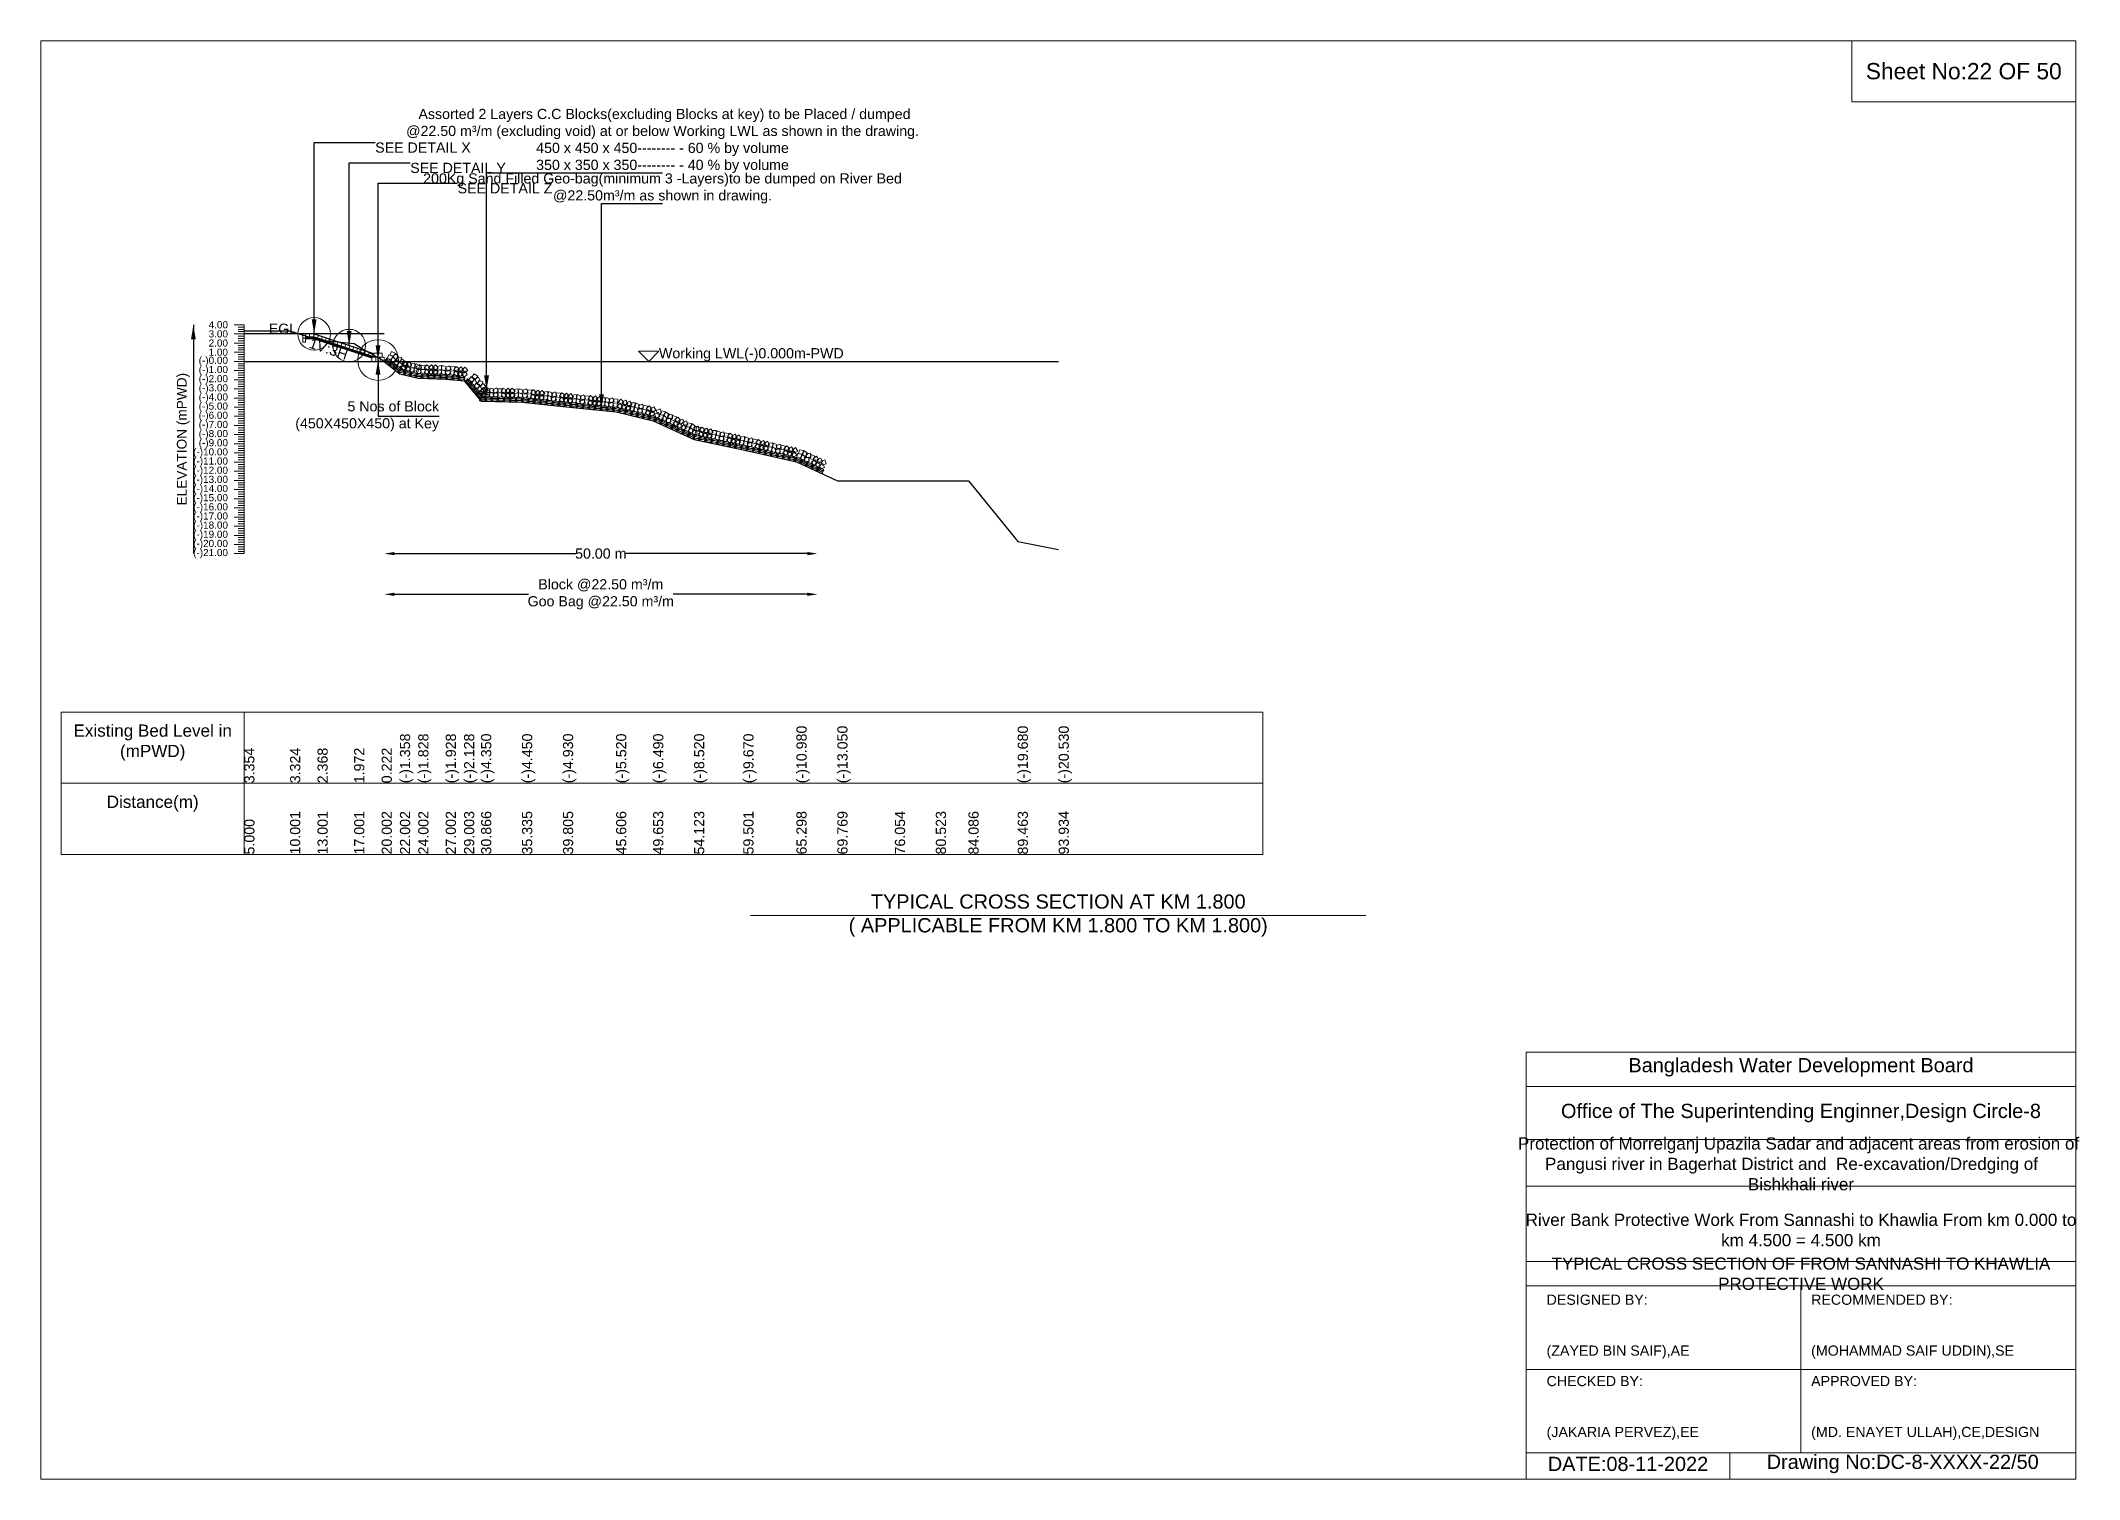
# Model space of a CAD drawing. Header units: inches. Extents: x 89000 to 845017, y -7071 to 0.
# Drawn here: x 415000 to 425017, y -7071 to 0 of the extents above; entities that cross this region are included whole.
import ezdxf

# ---------------------------------------------------------------- set-up
doc = ezdxf.new("R2010")
doc.units = ezdxf.units.IN
doc.header["$LTSCALE"] = 7
doc.header["$MEASUREMENT"] = 0
doc.header["$PDMODE"] = 3
for name, color, linetype, lineweight in [('Cross section Data Border', 7, 'Continuous', 9), ('Cross Section Labels', 7, 'Continuous', 9), ('Existing_Bed_Level for Xsection', 7, 'Continuous', 25), ('Long Section Labels', 7, 'Continuous', 9)]:
    doc.layers.add(name, color=color, linetype=linetype, lineweight=lineweight)
doc.styles.get("Standard").update_dxf_attribs({"font": 'arial.ttf'})
doc.dimstyles.new('Appron Lebeling Style', dxfattribs={"dimtxt": 50, "dimasz": 50, "dimexe": 0.18, "dimexo": 0.0625, "dimgap": 0.09, "dimtad": 0, "dimtih": 1, "dimtoh": 1, "dimdec": 4, "dimzin": 0, "dimdsep": 46, "dimtxsty": 'Standard', "dimcen": 0.09, "dimse1": 1, "dimse2": 1, "dimadec": 0, "dimazin": 0, "dimtfac": 1, "dimtdec": 4, "dimtofl": 0, "dimtmove": 0, "dimatfit": 3, "dimfxl": 1, "dimtolj": 1, "dimtzin": 0, "dimarcsym": 0})
doc.dimstyles.get("Standard").update_dxf_attribs({"dimtxt": 0.18, "dimasz": 0.18, "dimexe": 0.18, "dimexo": 0.0625, "dimgap": 0.09, "dimtad": 0, "dimtih": 1, "dimtoh": 1, "dimdec": 4, "dimzin": 0, "dimdsep": 46, "dimtxsty": 'Standard', "dimcen": 0.09, "dimadec": 0, "dimazin": 0, "dimtfac": 1, "dimtdec": 4, "dimtofl": 0, "dimtmove": 0, "dimatfit": 3, "dimfxl": 1, "dimtolj": 1, "dimtzin": 0, "dimarcsym": 0})

msp = doc.modelspace()

# ---------------------------------------------------------------- texts
at = {"layer": 'Cross section Data Border', "char_height": 60, "width": 800, "attachment_point": 5}
for s, insert in [('Existing Bed Level in (mPWD)', (415550, -3450)), ('Distance(m)', (415550, -3750))]:
    msp.add_mtext(s, dxfattribs=dict(at, insert=insert))
at = {"layer": 'Cross Section Labels'}
for s, insert, char_height, attachment_point in [('Sheet No:22 OF 50', (424450, -150), 80, 5), (' Assorted 2 Layers C.C Blocks(excluding Blocks at key) to be Placed / dumped^J@22.50 m³/m (excluding void) at or below Working LWL as shown in the drawing.^J450 x 450 x 450-------- - 60 % by volume^J350 x 350 x 350-------- - 40 % by volume', (418055.41981, -650), 50, 8), ('SEE DETAIL X', (416643.45057, -500), 50, 1), ('SEE DETAIL Y', (416815.57557, -600), 50, 1), ('200Kg Sand Filled Geo-bag(minimum 3 -Layers)to be dumped on River Bed^J@22.50m³/m as shown in drawing.', (418055.41981, -800), 50, 8), ('SEE DETAIL Z', (417048.45057, -700), 50, 1), ('EGL', (416260.25982, -1441.15), 50, 9), ('Working LWL(-)0.000m-PWD', (418037.70057, -1576.15), 50, 7), ('5 Nos of Block ^J(450X450X450) at Key', (416957.32557, -1846.15), 50, 6), ('TYPICAL CROSS SECTION AT KM 1.800^J( APPLICABLE FROM KM 1.800 TO KM 1.800)', (420000, -4300), 70, 5), ('Bangladesh Water Development Board', (423650, -5046), 70, 5), ('Office of The Superintending Enginner,Design Circle-8', (423650, -5271), 70, 5)]:
    msp.add_mtext(s, dxfattribs=dict(at, insert=insert, char_height=char_height, attachment_point=attachment_point))
at = {"layer": 'Cross Section Labels', "insert": (416422.39794, -1491.18287), "char_height": 50, "attachment_point": 2, "rotation": 341.565051177}
msp.add_mtext('1V:3H', dxfattribs=at)
at = {"layer": 'Cross Section Labels'}
for s, insert, char_height, width, attachment_point in [('Protection of Morrelganj Upazila Sadar and adjacent areas from erosion of  Pangusi river in Bagerhat District and  Re-excavation/Dredging of     Bishkhali river', (423650, -5521), 60, 2800, 5), ('River Bank Protective Work From Sannashi to Khawlia From km 0.000 to km 4.500 = 4.500 km', (423650, -5846), 60, 2700, 5), ('TYPICAL CROSS SECTION OF FROM SANNASHI TO KHAWLIA PROTECTIVE WORK', (423650, -6061), 59.5765532, 2800, 5), ('DESIGNED BY:^J^J^J(ZAYED BIN SAIF),AE', (422400, -6321), 50, 1400, 4), ('RECOMMENDED BY:^J^J^J(MOHAMMAD SAIF UDDIN),SE', (423700, -6321), 50, 1400, 4), ('CHECKED BY:^J^J^J(JAKARIA PERVEZ),EE', (422400, -6721), 50, 1400, 4), ('APPROVED BY:^J^J^J(MD. ENAYET ULLAH),CE,DESIGN', (423700, -6721), 50, 1400, 4), ('DATE:08-11-2022', (422800, -6996), 70, 1400, 5), ('Drawing No:DC-8-XXXX-22/50', (424150, -6996), 70, 2200, 5)]:
    msp.add_mtext(s, dxfattribs=dict(at, insert=insert, char_height=char_height, width=width, attachment_point=attachment_point))
at = {"layer": 'Long Section Labels', "char_height": 35, "attachment_point": 6}
for s, insert in [('4.00', (415920, -1396.15)), ('3.00', (415920, -1441.15)), ('2.00', (415920, -1486.15)), ('(-)0.00', (415920, -1576.15)), ('(-)1.00', (415920, -1621.15)), ('1.00', (415920, -1531.15)), ('(-)2.00', (415920, -1666.15)), ('(-)3.00', (415920, -1711.15)), ('(-)4.00', (415920, -1756.15)), ('(-)5.00', (415920, -1801.15)), ('(-)6.00', (415920, -1846.15)), ('(-)7.00', (415920, -1891.15)), ('(-)10.00', (415920, -2026.15)), ('(-)8.00', (415920, -1936.15)), ('(-)9.00', (415920, -1981.15)), ('(-)11.00', (415920, -2071.15)), ('(-)12.00', (415920, -2116.15)), ('(-)13.00', (415920, -2161.15)), ('(-)14.00', (415920, -2206.15)), ('(-)15.00', (415920, -2251.15)), ('(-)16.00', (415920, -2296.15)), ('(-)17.00', (415920, -2341.15)), ('(-)18.00', (415920, -2386.15)), ('(-)19.00', (415920, -2431.15)), ('(-)20.00', (415920, -2476.15)), ('(-)21.00', (415920, -2521.15))]:
    msp.add_mtext(s, dxfattribs=dict(at, insert=insert))
at = {"layer": 'Long Section Labels', "rotation": 90}
for s, insert, char_height, attachment_point in [('ELEVATION (mPWD)', (415700, -1958.65), 48, 5), ('(-)10.980', (418713.39978, -3650), 50, 1), ('(-)13.050', (418914.58046, -3650), 50, 1), ('(-)13.050', (418914.58046, -3650), 50, 1), ('(-)13.050', (418914.58046, -3650), 50, 1), ('(-)13.050', (418914.58046, -3650), 50, 1), ('(-)19.680', (419800.82883, -3650), 50, 1), ('(-)20.530', (420001.99301, -3650), 50, 1), ('3.354', (416000, -3650), 50, 1), ('3.324', (416225.01656, -3650), 50, 1), ('2.368', (416360.02435, -3650), 50, 1), ('1.972', (416540.04598, -3650), 50, 1), ('0.222', (416675.05377, -3650), 50, 1), ('(-)1.358', (416765.06254, -3650), 50, 1), ('(-)1.828', (416855.0754, -3650), 50, 1), ('(-)1.928', (416990.08319, -3650), 50, 1), ('(-)2.128', (417080.09196, -3650), 50, 1), ('(-)4.350', (417163.96725, -3650), 50, 1), ('(-)4.450', (417365.06359, -3650), 50, 1), ('(-)4.930', (417566.19358, -3650), 50, 1), ('(-)5.520', (417827.23317, -3650), 50, 1), ('(-)6.490', (418009.36021, -3650), 50, 1), ('(-)8.520', (418210.49538, -3650), 50, 1), ('(-)9.670', (418452.53743, -3650), 50, 1), ('10.001', (416225.01656, -4000), 50, 1), ('13.001', (416360.02435, -4000), 50, 1), ('17.001', (416540.04598, -4000), 50, 1), ('20.002', (416675.05377, -4000), 50, 1), ('22.002', (416765.06254, -4000), 50, 1), ('24.002', (416855.0754, -4000), 50, 1), ('27.002', (416990.08319, -4000), 50, 1), ('29.003', (417080.09196, -4000), 50, 1), ('30.866', (417163.96725, -4000), 50, 1), ('35.335', (417365.06359, -4000), 50, 1), ('39.805', (417566.19358, -4000), 50, 1), ('45.606', (417827.23317, -4000), 50, 1), ('49.653', (418009.36021, -4000), 50, 1), ('54.123', (418210.49538, -4000), 50, 1), ('59.501', (418452.53743, -4000), 50, 1), ('65.298', (418713.39978, -4000), 50, 1), ('69.769', (418914.58046, -4000), 50, 1), ('76.054', (419197.39407, -4000), 50, 1), ('80.523', (419398.52775, -4000), 50, 1), ('84.086', (419558.87087, -4000), 50, 1), ('89.463', (419800.82883, -4000), 50, 1), ('93.934', (420001.99301, -4000), 50, 1), ('5.000', (416000, -4000), 50, 1)]:
    msp.add_mtext(s, dxfattribs=dict(at, insert=insert, char_height=char_height, attachment_point=attachment_point))

# ---------------------------------------------------------------- blocks, each defined once
blk = doc.blocks.new('*D299')
at = {"layer": 'Cross Section Labels', "color": 0, "lineweight": -2, "transparency": 16777216}
for p, q in [((416738, -2521), (417630, -2521)), ((418767, -2521), (417875, -2521))]:
    blk.add_line(p, q, dxfattribs=at)
at = {"layer": 'Cross Section Labels', "color": 0, "transparency": 16777216}
for points in [[(416738, -2513), (416738, -2529), (416688, -2521)], [(418767, -2513), (418767, -2529), (418817, -2521)]]:
    blk.add_solid(points, dxfattribs=at)
at = {"layer": 'Defpoints', "color": 0, "transparency": 16777216}
for p in [(416688, -1576), (418817, -2118), (418817, -2521)]:
    blk.add_point(p, dxfattribs=at)
at = {"layer": 'Cross Section Labels', "color": 0, "transparency": 16777216, "insert": (417752, -2521), "char_height": 50, "attachment_point": 5}
blk.add_mtext('\\A1;50.00 m', dxfattribs=at)
blk = doc.blocks.new('*D300')
at = {"layer": 'Cross Section Labels', "color": 0, "lineweight": -2, "transparency": 16777216}
for p, q in [((416738, -2721), (417397, -2721)), ((418767, -2721), (418108, -2721))]:
    blk.add_line(p, q, dxfattribs=at)
at = {"layer": 'Cross Section Labels', "color": 0, "transparency": 16777216}
for points in [[(416738, -2713), (416738, -2729), (416688, -2721)], [(418767, -2713), (418767, -2729), (418817, -2721)]]:
    blk.add_solid(points, dxfattribs=at)
at = {"layer": 'Defpoints', "color": 0, "transparency": 16777216}
for p in [(416688, -1576), (418817, -2118), (418817, -2721)]:
    blk.add_point(p, dxfattribs=at)
at = {"layer": 'Cross Section Labels', "color": 0, "transparency": 16777216, "insert": (417752, -2721), "char_height": 50, "attachment_point": 5}
blk.add_mtext('\\A1;Block @22.50 m³/m ^JGoo Bag @22.50 m³/m ', dxfattribs=at)

# ---------------------------------------------------------------- dimensions: what is measured, and where the dimension line sits
at = {"layer": 'Cross Section Labels'}
for base, text, picture, middle in [((418816.78855, -2521.15), '50.00 m', '*D299', (417752.24456, -2521.15)), ((418816.78855, -2721.15), 'Block @22.50 m³/m ^JGoo Bag @22.50 m³/m ', '*D300', (417752.24456, -2721.15))]:
    dim = msp.add_linear_dim(base=base, p1=(416687.70057, -1576.15), p2=(418816.78855, -2118.12072), text=text, dimstyle='Appron Lebeling Style', dxfattribs=at)
    dim.commit()
    dim.dimension.update_dxf_attribs({"geometry": picture, "text_midpoint": middle})

# ---------------------------------------------------------------- linework, layer by layer
at = {"layer": 'Cross section Data Border'}
msp.add_lwpolyline([(415100, -3300), (421006.26553, -3300), (421006.26553, -4000), (415100, -4000)], close=True, dxfattribs=at)
for points in [[(416000, -3300), (416000, -4000)], [(415100, -3650), (421006.26553, -3650)]]:
    msp.add_lwpolyline(points, dxfattribs=at)
at = {"layer": 'Cross Section Labels'}
for points in [[(415000, 0), (425000, 0), (425000, -7071), (415000, -7071)], [(423900, 0), (425000, 0), (425000, -300), (423900, -300)], [(417987.70057, -1576.15), (418037.70057, -1526.15), (417937.70057, -1526.15)]]:
    msp.add_lwpolyline(points, close=True, dxfattribs=at)
for points in [[(418488, -4300), (420000, -4300), (421512, -4300)], [(422300, -7071), (422300, -4971), (425000, -4971)], [(422300, -5141), (425000, -5141)], [(422300, -5401), (425000, -5401)], [(422300, -5631), (425000, -5631)], [(422300, -6001), (425000, -6001)], [(422300, -6121), (425000, -6121)], [(423650, -6121), (423650, -6941)], [(422300, -6531), (425000, -6531)], [(422300, -6941), (425000, -6941)], [(423300, -6941), (423300, -7071)]]:
    msp.add_lwpolyline(points, dxfattribs=at)
for centre, radius in [((416343.45057, -1441.15), 80), ((416515.57557, -1498.525), 80), ((416657.32557, -1569.4), 100)]:
    msp.add_circle(centre, radius, dxfattribs=at)
at = {"layer": 'Existing_Bed_Level for Xsection'}
for points in [[(416000, -1425.22), (416225.01656, -1426.57), (416360.02435, -1469.59), (416540.04598, -1487.41), (416585.04091, -1515.76), (416675.05377, -1566.16), (416765.06254, -1637.26), (416855.0754, -1658.41), (416990.08319, -1662.91), (417080.09196, -1671.91), (417163.96725, -1771.9), (417365.06359, -1776.4), (417566.19358, -1798), (417827.23317, -1824.55), (418009.36021, -1868.2), (418210.49538, -1959.55), (418452.53743, -2011.3), (418713.39978, -2070.25), (418914.58046, -2163.4), (419197.39407, -2163.4), (419398.52775, -2163.4), (419558.87087, -2163.4), (419800.82883, -2461.75), (420001.99301, -2500)], [(416687.70057, -1441.15), (416000, -1441.15)], [(416637.07557, -1539.025), (416345.5289, -1441.84278), (416343.45057, -1441.15), (416341.25982, -1441.15), (416300.75982, -1441.15)], [(416300.75982, -1454.65), (416341.25982, -1454.65), (416637.07557, -1553.25525)], [(416300.75982, -1459.15), (416340.52957, -1459.15), (416630.77957, -1555.9)], [(416300.75982, -1463.65), (416339.79932, -1463.65), (416626.95057, -1559.36708)], [(416000, -1576.15), (420001.99301, -1576.15)]]:
    msp.add_lwpolyline(points, dxfattribs=at)
at = {"layer": 'Long Section Labels'}
for points in [[(416000, -1396.15), (415950, -1396.15)], [(416000, -2521.15), (416000, -2476.15), (416000, -2431.15), (416000, -2386.15), (416000, -2341.15), (416000, -2296.15), (416000, -2251.15), (416000, -2206.15), (416000, -2161.15), (416000, -2116.15), (416000, -2071.15), (416000, -2026.15), (416000, -1981.15), (416000, -1936.15), (416000, -1891.15), (416000, -1846.15), (416000, -1801.15), (416000, -1756.15), (416000, -1711.15), (416000, -1666.15), (416000, -1621.15), (416000, -1576.15), (416000, -1531.15), (416000, -1486.15), (416000, -1441.15), (416000, -1396.15)], [(416000, -1441.15), (415950, -1441.15)], [(416000, -1486.15), (415950, -1486.15)], [(416000, -1407.4), (415970, -1407.4)], [(416000, -1418.65), (415970, -1418.65)], [(416000, -1429.9), (415970, -1429.9)], [(416000, -1452.4), (415970, -1452.4)], [(416000, -1463.65), (415970, -1463.65)], [(416000, -1474.9), (415970, -1474.9)], [(416000, -1497.4), (415970, -1497.4)], [(416000, -1531.15), (415950, -1531.15)], [(416000, -1576.15), (415950, -1576.15)], [(416000, -1508.65), (415970, -1508.65)], [(416000, -1519.9), (415970, -1519.9)], [(416000, -1542.4), (415970, -1542.4)], [(416000, -1553.65), (415970, -1553.65)], [(416000, -1564.9), (415970, -1564.9)], [(416000, -1587.4), (415970, -1587.4)], [(416000, -1598.65), (415970, -1598.65)], [(416000, -1621.15), (415950, -1621.15)], [(416000, -1666.15), (415950, -1666.15)], [(416000, -1609.9), (415970, -1609.9)], [(416000, -1632.4), (415970, -1632.4)], [(416000, -1643.65), (415970, -1643.65)], [(416000, -1654.9), (415970, -1654.9)], [(416000, -1677.4), (415970, -1677.4)], [(416000, -1688.65), (415970, -1688.65)], [(416000, -1699.9), (415970, -1699.9)], [(416000, -1711.15), (415950, -1711.15)], [(416000, -1756.15), (415950, -1756.15)], [(416000, -1801.15), (415950, -1801.15)], [(416000, -1722.4), (415970, -1722.4)], [(416000, -1733.65), (415970, -1733.65)], [(416000, -1744.9), (415970, -1744.9)], [(416000, -1767.4), (415970, -1767.4)], [(416000, -1778.65), (415970, -1778.65)], [(416000, -1789.9), (415970, -1789.9)], [(416000, -1846.15), (415950, -1846.15)], [(416000, -1891.15), (415950, -1891.15)], [(416000, -1812.4), (415970, -1812.4)], [(416000, -1823.65), (415970, -1823.65)], [(416000, -1834.9), (415970, -1834.9)], [(416000, -1857.4), (415970, -1857.4)], [(416000, -1868.65), (415970, -1868.65)], [(416000, -1879.9), (415970, -1879.9)], [(416000, -1902.4), (415970, -1902.4)], [(416000, -1936.15), (415950, -1936.15)], [(416000, -1981.15), (415950, -1981.15)], [(416000, -1913.65), (415970, -1913.65)], [(416000, -1924.9), (415970, -1924.9)], [(416000, -1947.4), (415970, -1947.4)], [(416000, -1958.65), (415970, -1958.65)], [(416000, -1969.9), (415970, -1969.9)], [(416000, -1992.4), (415970, -1992.4)], [(416000, -2026.15), (415950, -2026.15)], [(416000, -2071.15), (415950, -2071.15)], [(416000, -2003.65), (415970, -2003.65)], [(416000, -2014.9), (415970, -2014.9)], [(416000, -2037.4), (415970, -2037.4)], [(416000, -2048.65), (415970, -2048.65)], [(416000, -2059.9), (415970, -2059.9)], [(416000, -2082.4), (415970, -2082.4)], [(416000, -2093.65), (415970, -2093.65)], [(416000, -2116.15), (415950, -2116.15)], [(416000, -2161.15), (415950, -2161.15)], [(416000, -2104.9), (415970, -2104.9)], [(416000, -2127.4), (415970, -2127.4)], [(416000, -2138.65), (415970, -2138.65)], [(416000, -2149.9), (415970, -2149.9)], [(416000, -2172.4), (415970, -2172.4)], [(416000, -2183.65), (415970, -2183.65)], [(416000, -2194.9), (415970, -2194.9)], [(416000, -2206.15), (415950, -2206.15)], [(416000, -2251.15), (415950, -2251.15)], [(416000, -2296.15), (415950, -2296.15)], [(416000, -2217.4), (415970, -2217.4)], [(416000, -2228.65), (415970, -2228.65)], [(416000, -2239.9), (415970, -2239.9)], [(416000, -2262.4), (415970, -2262.4)], [(416000, -2273.65), (415970, -2273.65)], [(416000, -2284.9), (415970, -2284.9)], [(416000, -2341.15), (415950, -2341.15)], [(416000, -2386.15), (415950, -2386.15)], [(416000, -2307.4), (415970, -2307.4)], [(416000, -2318.65), (415970, -2318.65)], [(416000, -2329.9), (415970, -2329.9)], [(416000, -2352.4), (415970, -2352.4)], [(416000, -2363.65), (415970, -2363.65)], [(416000, -2374.9), (415970, -2374.9)], [(416000, -2397.4), (415970, -2397.4)], [(416000, -2431.15), (415950, -2431.15)], [(416000, -2476.15), (415950, -2476.15)], [(416000, -2408.65), (415970, -2408.65)], [(416000, -2419.9), (415970, -2419.9)], [(416000, -2442.4), (415970, -2442.4)], [(416000, -2453.65), (415970, -2453.65)], [(416000, -2464.9), (415970, -2464.9)], [(416000, -2487.4), (415970, -2487.4)], [(416000, -2498.65), (415970, -2498.65)], [(416000, -2521.15), (415950, -2521.15)], [(416000, -2509.9), (415970, -2509.9)]]:
    msp.add_lwpolyline(points, dxfattribs=at)
for points in [[(416300.75982, -1441.15), (416287.25982, -1441.15), (416287.25982, -1461.4), (416300.75982, -1461.4)], [(416300.75982, -1461.4), (416287.25982, -1461.4), (416287.25982, -1481.65), (416300.75982, -1481.65)], [(416321.00982, -1441.15), (416300.75982, -1441.15), (416300.75982, -1454.65), (416321.00982, -1454.65)], [(416341.25982, -1441.15), (416321.00982, -1441.15), (416321.00982, -1454.65), (416341.25982, -1454.65)], [(416364.73973, -1448.24639), (416345.5289, -1441.84278), (416341.25982, -1454.65), (416360.47066, -1461.05361)], [(416383.95057, -1454.65), (416364.73973, -1448.24639), (416360.47066, -1461.05361), (416379.68149, -1467.45722)], [(416403.16141, -1461.05361), (416383.95057, -1454.65), (416379.68149, -1467.45722), (416398.89233, -1473.86084)], [(416422.37224, -1467.45722), (416403.16141, -1461.05361), (416398.89233, -1473.86084), (416418.10317, -1480.26445)], [(416441.58308, -1473.86084), (416422.37224, -1467.45722), (416418.10317, -1480.26445), (416437.314, -1486.66806)], [(416460.79392, -1480.26445), (416441.58308, -1473.86084), (416437.314, -1486.66806), (416456.52484, -1493.07167)], [(416480.00475, -1486.66806), (416460.79392, -1480.26445), (416456.52484, -1493.07167), (416475.73568, -1499.47529)], [(416499.21559, -1493.07167), (416480.00475, -1486.66806), (416475.73568, -1499.47529), (416494.94652, -1505.8789)], [(416518.42643, -1499.47529), (416499.21559, -1493.07167), (416494.94652, -1505.8789), (416514.15735, -1512.28251)], [(416537.63726, -1505.8789), (416518.42643, -1499.47529), (416514.15735, -1512.28251), (416533.36819, -1518.68612)], [(416556.8481, -1512.28251), (416537.63726, -1505.8789), (416533.36819, -1518.68612), (416552.57903, -1525.08973)], [(416576.05894, -1518.68612), (416556.8481, -1512.28251), (416552.57903, -1525.08973), (416571.78986, -1531.49335)], [(416595.26977, -1525.08973), (416576.05894, -1518.68612), (416571.78986, -1531.49335), (416591.0007, -1537.89696)], [(416614.48061, -1531.49335), (416595.26977, -1525.08973), (416591.0007, -1537.89696), (416610.21154, -1544.30057)], [(416633.69145, -1537.89696), (416614.48061, -1531.49335), (416610.21154, -1544.30057), (416629.42237, -1550.70418)], [(416647.20057, -1555.9), (416626.95057, -1555.9), (416626.95057, -1576.15), (416647.20057, -1576.15)], [(416657.32557, -1535.65), (416637.07557, -1535.65), (416637.07557, -1555.9), (416657.32557, -1555.9)], [(416667.45057, -1555.9), (416647.20057, -1555.9), (416647.20057, -1576.15), (416667.45057, -1576.15)], [(416677.57557, -1535.65), (416657.32557, -1535.65), (416657.32557, -1555.9), (416677.57557, -1555.9)], [(416687.70057, -1555.9), (416667.45057, -1555.9), (416667.45057, -1576.15), (416687.70057, -1576.15)], [(416729.45135, -1551.17613), (416710.85205, -1543.16811), (416702.84403, -1561.76742), (416721.44333, -1569.77543)], [(416742.00355, -1535.28573), (416723.40424, -1527.27771), (416715.39622, -1545.87701), (416733.99553, -1553.88503)], [(416746.20639, -1571.09532), (416734.10945, -1554.85567), (416717.86979, -1566.95261), (416729.96674, -1583.19227)], [(416758.75859, -1555.20492), (416746.66164, -1538.96526), (416730.42199, -1551.06221), (416742.51893, -1567.30186)], [(416759.41507, -1573.0269), (416739.37924, -1570.08959), (416736.44192, -1590.12542), (416756.47775, -1593.06274)], [(416771.96726, -1557.1365), (416751.93143, -1554.19918), (416748.99411, -1574.23502), (416769.02995, -1577.17233)], [(416778.0402, -1592.45925), (416762.14979, -1579.90706), (416749.5976, -1595.79746), (416765.488, -1608.34966)], [(416790.59239, -1576.56885), (416774.70199, -1564.01665), (416762.14979, -1579.90706), (416778.0402, -1592.45925)], [(416792.86325, -1612.33784), (416785.36659, -1593.5266), (416766.55535, -1601.02326), (416774.05201, -1619.8345)], [(416788.35825, -1594.04908), (416771.13944, -1604.70625), (416781.79661, -1621.92506), (416799.01542, -1611.26789)], [(416792.99017, -1574.33595), (416775.77137, -1584.99312), (416786.42854, -1602.21192), (416803.64734, -1591.55475)], [(416805.41544, -1596.44744), (416797.91878, -1577.6362), (416779.10755, -1585.13286), (416786.60421, -1603.9441)], [(416818.73116, -1615.88871), (416808.06028, -1598.6784), (416790.84997, -1609.34928), (416801.52085, -1626.55959)], [(416823.36309, -1596.17557), (416812.69221, -1578.96526), (416795.4819, -1589.63614), (416806.15278, -1606.84645)], [(416838.93965, -1587.10167), (416818.69951, -1587.73377), (416819.33161, -1607.9739), (416839.57175, -1607.3418)], [(416862.55901, -1598.03928), (416844.71833, -1588.45947), (416835.13852, -1606.30014), (416852.9792, -1615.87995)], [(416862.34819, -1591.46133), (416844.47791, -1600.98581), (416854.00238, -1618.85609), (416871.87266, -1609.33161)], [(416888.87072, -1596.05121), (416868.63196, -1595.37662), (416867.95737, -1615.61538), (416888.19613, -1616.28997)], [(416912.59765, -1603.25633), (416895.40125, -1592.56304), (416884.70796, -1609.75943), (416901.90435, -1620.45273)], [(416919.37427, -1592.8717), (416904.58079, -1606.69977), (416918.40886, -1621.49324), (416933.20234, -1607.66517)], [(416953.44148, -1608.32836), (416939.60163, -1593.5459), (416924.81917, -1607.38575), (416938.65902, -1622.16821)], [(416966.93523, -1596.37497), (416947.21241, -1600.9655), (416951.80294, -1620.68832), (416971.52576, -1616.09778)], [(416992.24136, -1602.46638), (416972.868, -1596.57271), (416966.97433, -1615.94608), (416986.3477, -1621.83974)], [(417008.41224, -1597.25407), (416989.94988, -1605.57295), (416998.26876, -1624.03531), (417016.73112, -1615.71643)], [(417034.57216, -1603.59206), (417014.42264, -1601.57731), (417012.40789, -1621.72683), (417032.55741, -1623.74159)], [(417057.76927, -1612.35423), (417041.31957, -1600.54449), (417029.50983, -1616.99418), (417045.95952, -1628.80392)], [(417065.21939, -1602.44166), (417049.54178, -1615.25864), (417062.35875, -1630.93626), (417078.03637, -1618.11928)], [(416834.30772, -1606.81481), (416814.06759, -1607.4469), (416814.69969, -1627.68704), (416834.93982, -1627.05494)], [(416857.92708, -1617.75241), (416840.08641, -1608.1726), (416830.5066, -1626.01328), (416848.34727, -1635.59309)], [(416861.6736, -1611.70009), (416843.80332, -1621.22457), (416853.32779, -1639.09485), (416871.19807, -1629.57037)], [(416888.19613, -1616.28997), (416867.95737, -1615.61538), (416867.28278, -1635.85414), (416887.52154, -1636.52873)], [(416911.92306, -1623.49509), (416894.72667, -1612.8018), (416884.03337, -1629.99819), (416901.22977, -1640.69149)], [(416918.69968, -1613.11046), (416903.9062, -1626.93853), (416917.73428, -1641.732), (416932.52775, -1627.90393)], [(416952.76689, -1628.56712), (416938.92705, -1613.78466), (416924.14459, -1627.62451), (416937.98443, -1642.40697)], [(416966.26064, -1616.61373), (416946.53782, -1621.20426), (416951.12836, -1640.92708), (416970.85117, -1636.33655)], [(416991.56677, -1622.70514), (416972.19341, -1616.81148), (416966.29975, -1636.18484), (416985.67311, -1642.0785)], [(417006.39749, -1617.4036), (416987.93513, -1625.72247), (416996.25401, -1644.18483), (417014.71637, -1635.86596)], [(417032.55741, -1623.74159), (417012.40789, -1621.72683), (417010.39313, -1641.87635), (417030.54265, -1643.89111)], [(417055.75451, -1632.50375), (417039.30482, -1620.69401), (417027.49507, -1637.1437), (417043.94477, -1648.95345)], [(417063.20464, -1622.59119), (417047.52702, -1635.40816), (417060.34399, -1651.08578), (417076.02161, -1638.2688)], [(417096.17227, -1640.27221), (417083.34281, -1624.60481), (417067.67541, -1637.43426), (417080.50486, -1653.10167)], [(417098.18702, -1620.12269), (417085.35757, -1604.45529), (417069.69016, -1617.28474), (417082.51962, -1632.95215)], [(417131.60522, -1662.55772), (417115.01685, -1650.94356), (417103.4027, -1667.53193), (417119.99106, -1679.14608)], [(417143.97165, -1685.46136), (417135.42014, -1667.10559), (417117.06437, -1675.6571), (417125.61588, -1694.01287)], [(417147.11962, -1649.54366), (417130.53126, -1637.92951), (417118.9171, -1654.51787), (417135.50547, -1666.13203)], [(417156.51396, -1690.03198), (417137.49041, -1683.09174), (417130.55017, -1702.1153), (417149.57373, -1709.05553)], [(417159.48606, -1672.44731), (417150.93455, -1654.09154), (417132.57878, -1662.64304), (417141.13029, -1680.99881)], [(417170.81036, -1712.83822), (417157.7963, -1697.32381), (417142.28189, -1710.33787), (417155.29595, -1725.85228)], [(417172.02837, -1677.01792), (417153.00482, -1670.07769), (417146.06458, -1689.10124), (417165.08814, -1696.04148)], [(417186.32476, -1699.82416), (417173.31071, -1684.30976), (417157.7963, -1697.32381), (417170.81036, -1712.83822)], [(417196.8076, -1722.29617), (417193.28236, -1702.35538), (417173.34157, -1705.88062), (417176.86681, -1725.82141)], [(417181.2932, -1735.31023), (417177.76796, -1715.36944), (417157.82716, -1718.89468), (417161.3524, -1738.83547)], [(417188.79326, -1739.36656), (417174.79244, -1724.73646), (417160.16235, -1738.73728), (417174.16316, -1753.36737)], [(417189.24628, -1719.12163), (417175.24547, -1704.49153), (417160.61537, -1718.49235), (417174.61619, -1733.12244)], [(417193.54824, -1733.4189), (417173.37628, -1731.64285), (417171.60023, -1751.81482), (417191.7722, -1753.59087)], [(417202.15536, -1727.26619), (417182.48397, -1732.07231), (417187.2901, -1751.74371), (417206.96149, -1746.93758)], [(417202.60839, -1707.02125), (417182.937, -1711.82738), (417187.74313, -1731.49877), (417207.41452, -1726.69264)], [(417209.06265, -1720.40485), (417188.89069, -1718.6288), (417187.11464, -1738.80076), (417207.2866, -1740.57681)], [(417227.52665, -1733.08025), (417208.08994, -1727.39899), (417202.40868, -1746.8357), (417221.84539, -1752.51696)], [(417227.97968, -1712.83532), (417208.54297, -1707.15405), (417202.86171, -1726.59076), (417222.29842, -1732.27203)], [(417239.23533, -1726.66877), (417221.47037, -1736.38827), (417231.18987, -1754.15323), (417248.95483, -1744.43373)], [(417239.68836, -1706.42384), (417221.9234, -1716.14334), (417231.64289, -1733.9083), (417249.40785, -1724.1888)], [(417265.80651, -1730.96808), (417245.56158, -1730.51505), (417245.10855, -1750.75998), (417265.35348, -1751.21301)], [(417266.25954, -1710.72314), (417246.01461, -1710.27012), (417245.56158, -1730.51505), (417265.80651, -1730.96808)], [(417289.61088, -1737.91307), (417272.29848, -1727.40864), (417261.79404, -1744.72104), (417279.10645, -1755.22548)], [(417290.06391, -1717.66814), (417272.7515, -1707.1637), (417262.24707, -1724.47611), (417279.55947, -1734.98054)], [(417296.27343, -1727.45488), (417281.63219, -1741.44404), (417295.62135, -1756.08528), (417310.26259, -1742.09612)], [(417296.72646, -1707.20995), (417282.08522, -1721.19911), (417296.07438, -1735.84035), (417310.71562, -1721.85119)], [(417330.50778, -1742.53775), (417316.50696, -1727.90766), (417301.87687, -1741.90847), (417315.87769, -1756.53857)], [(417330.96081, -1722.29282), (417316.95999, -1707.66272), (417302.3299, -1721.66354), (417316.33071, -1736.29363)], [(417343.86989, -1730.43738), (417324.1985, -1735.24351), (417329.00463, -1754.9149), (417348.67602, -1750.10877)], [(417344.32292, -1710.19245), (417324.65152, -1714.99858), (417329.45765, -1734.66997), (417349.12904, -1729.86384)], [(417369.24118, -1736.25144), (417349.80447, -1730.57018), (417344.1232, -1750.00689), (417363.55991, -1755.68815)], [(417369.6942, -1716.00651), (417350.25749, -1710.32525), (417344.57623, -1729.76196), (417364.01294, -1735.44322)], [(417384.82775, -1731.34905), (417366.30496, -1739.53248), (417374.48839, -1758.05528), (417393.01119, -1749.87184)], [(417386.99003, -1711.21482), (417368.46724, -1719.39826), (417376.65067, -1737.92105), (417395.17347, -1729.73762)], [(417410.94055, -1737.87847), (417390.80632, -1735.71619), (417388.64404, -1755.85042), (417408.77827, -1758.0127)], [(417413.10283, -1717.74424), (417392.9686, -1715.58196), (417390.80632, -1735.71619), (417410.94055, -1737.87847)], [(417434.07286, -1746.8103), (417417.7101, -1734.88039), (417405.78019, -1751.24315), (417422.14295, -1763.17305)], [(417436.23513, -1726.67607), (417419.87238, -1714.74616), (417407.94247, -1731.10892), (417424.30523, -1743.03883)], [(417441.59538, -1736.95256), (417425.82431, -1749.65437), (417438.52612, -1765.42544), (417454.29719, -1752.72363)], [(417443.75766, -1716.81834), (417427.98659, -1729.52015), (417440.6884, -1745.29121), (417456.45947, -1732.58941)], [(417474.43263, -1754.87458), (417461.71827, -1739.11363), (417445.95732, -1751.82799), (417458.67168, -1767.58894)], [(417476.59491, -1734.74035), (417463.88055, -1718.9794), (417448.1196, -1731.69376), (417460.83396, -1747.45471)], [(417488.76952, -1743.9467), (417468.76234, -1747.07324), (417471.88888, -1767.08042), (417491.89606, -1763.95389)], [(417490.9318, -1723.81248), (417470.92462, -1726.93901), (417474.05116, -1746.94619), (417494.05834, -1743.81966)], [(417513.55871, -1751.88406), (417494.67165, -1744.58055), (417487.36814, -1763.46762), (417506.2552, -1770.77113)], [(417515.72099, -1731.74984), (417496.83393, -1724.44633), (417489.53042, -1743.33339), (417508.41748, -1750.6369)], [(417525.76733, -1746.48501), (417507.24454, -1754.66844), (417515.42797, -1773.19123), (417533.95077, -1765.0078)], [(417527.92961, -1726.35078), (417509.40682, -1734.53422), (417517.59025, -1753.05701), (417536.11305, -1744.87358)], [(417551.88013, -1753.01443), (417531.7459, -1750.85215), (417529.58362, -1770.98637), (417549.71785, -1773.14865)], [(417554.04241, -1732.8802), (417533.90818, -1730.71792), (417531.7459, -1750.85215), (417551.88013, -1753.01443)], [(417575.01244, -1761.94625), (417558.64968, -1750.01635), (417546.71977, -1766.37911), (417563.08253, -1778.30901)], [(417577.17472, -1741.81203), (417560.81196, -1729.88212), (417548.88205, -1746.24488), (417565.24481, -1758.17479)], [(417582.27654, -1751.99736), (417566.57714, -1764.78765), (417579.36743, -1780.48704), (417595.06683, -1767.69676)], [(417584.32557, -1731.85129), (417568.62617, -1744.64158), (417581.41646, -1760.34098), (417597.11586, -1747.55069)], [(417615.21405, -1769.73444), (417602.41126, -1754.04524), (417586.72206, -1766.84802), (417599.52484, -1782.53723)], [(417617.26308, -1749.58838), (417604.46029, -1733.89917), (417588.77109, -1746.70196), (417601.57387, -1762.39116)], [(417629.48927, -1758.72613), (417609.49998, -1761.96511), (417612.73897, -1781.9544), (417632.72825, -1778.71541)], [(417631.5383, -1738.58006), (417611.54901, -1741.81905), (417614.788, -1761.80833), (417634.77728, -1758.56935)], [(417654.3227, -1766.52397), (417635.39486, -1759.32678), (417628.19767, -1778.25461), (417647.1255, -1785.45181)], [(417656.37173, -1746.37791), (417637.44389, -1739.18071), (417630.2467, -1758.10855), (417649.17453, -1765.30574)], [(417666.50076, -1761.05635), (417648.02428, -1769.34381), (417656.31174, -1787.8203), (417674.78822, -1779.53284)], [(417668.54979, -1740.91029), (417650.07331, -1749.19774), (417658.36077, -1767.67423), (417676.83725, -1759.38677)], [(417692.64986, -1767.43884), (417672.5038, -1765.38981), (417670.45477, -1785.53587), (417690.60083, -1787.5849)], [(417694.69889, -1747.29277), (417674.55283, -1745.24374), (417672.5038, -1765.38981), (417692.64986, -1767.43884)], [(417715.83203, -1776.24045), (417699.40245, -1764.40274), (417687.56474, -1780.83232), (417703.99432, -1792.67003)], [(417717.88106, -1756.09438), (417701.45148, -1744.25667), (417689.61377, -1760.68625), (417706.04335, -1772.52396)], [(417723.299, -1766.34057), (417707.59961, -1779.13086), (417720.38989, -1794.83026), (417736.08929, -1782.03997)], [(417725.34803, -1746.19451), (417709.64864, -1758.98479), (417722.43892, -1774.68419), (417738.13832, -1761.8939)], [(417756.23651, -1784.07766), (417743.43372, -1768.38845), (417727.74452, -1781.19123), (417740.5473, -1796.88044)], [(417758.28554, -1763.93159), (417745.48276, -1748.24238), (417729.79355, -1761.04517), (417742.59633, -1776.73437)], [(417770.51173, -1773.06934), (417750.52245, -1776.30833), (417753.76143, -1796.29761), (417773.75071, -1793.05863)], [(417772.56076, -1752.92328), (417752.57148, -1756.16226), (417755.81046, -1776.15154), (417775.79974, -1772.91256)], [(417795.34516, -1780.86719), (417776.41733, -1773.66999), (417769.22013, -1792.59783), (417788.14797, -1799.79502)], [(417797.39419, -1760.72112), (417778.46636, -1753.52393), (417771.26916, -1772.45176), (417790.197, -1779.64895)], [(417807.52322, -1775.39956), (417789.04674, -1783.68702), (417797.3342, -1802.16351), (417815.81068, -1793.87605)], [(417809.57226, -1755.2535), (417791.09577, -1763.54096), (417799.38323, -1782.01744), (417817.85971, -1773.72998)], [(417833.67233, -1781.78205), (417813.52626, -1779.73302), (417811.47723, -1799.87908), (417831.6233, -1801.92811)], [(417835.72136, -1761.63598), (417815.57529, -1759.58695), (417813.52626, -1779.73302), (417833.67233, -1781.78205)], [(417861.12299, -1794.84116), (417846.4204, -1780.91649), (417832.49573, -1795.61908), (417847.19832, -1809.54375)], [(417865.84261, -1775.14884), (417851.14002, -1761.22417), (417837.21535, -1775.92675), (417851.91793, -1789.85142)], [(417869.8445, -1786.02649), (417852.57844, -1796.60692), (417863.15887, -1813.87299), (417880.42493, -1803.29256)], [(417874.56412, -1766.33417), (417857.29806, -1776.9146), (417867.87848, -1794.18066), (417885.14455, -1783.60023)], [(417900.11992, -1808.00109), (417889.52574, -1790.74345), (417872.26811, -1801.33763), (417882.86228, -1818.59526)], [(417904.83953, -1788.30876), (417894.24536, -1771.05113), (417876.98772, -1781.6453), (417887.5819, -1798.90294)], [(417915.73671, -1798.9966), (417895.49396, -1799.53861), (417896.03597, -1819.78135), (417916.27871, -1819.23934)], [(417920.45632, -1779.30427), (417900.21358, -1779.84628), (417900.75559, -1800.08903), (417920.99833, -1799.54702)], [(417939.30715, -1810.03922), (417921.50929, -1800.3801), (417911.85017, -1818.17796), (417929.64803, -1827.83708)], [(417944.02677, -1790.3469), (417926.22891, -1780.68777), (417916.56979, -1798.48564), (417934.36765, -1808.14476)], [(417956.82565, -1786.55362), (417937.40834, -1792.30084), (417943.15557, -1811.71815), (417962.57288, -1805.97092)], [(417981.88891, -1796.36915), (417962.19658, -1791.64953), (417957.47696, -1811.34186), (417977.16929, -1816.06147)], [(418003.68889, -1808.18616), (417988.9863, -1794.26149), (417975.06163, -1808.96408), (417989.76422, -1822.88875)], [(418012.4104, -1799.37149), (417995.14434, -1809.95192), (418005.72477, -1827.21798), (418022.99083, -1816.63755)], [(417952.10603, -1806.24594), (417932.68872, -1811.99317), (417938.43595, -1831.41048), (417957.85326, -1825.66325)], [(417977.16929, -1816.06147), (417957.47696, -1811.34186), (417952.75734, -1831.03418), (417972.44967, -1835.7538)], [(417998.96927, -1827.87849), (417984.26668, -1813.95382), (417970.34201, -1828.6564), (417985.0446, -1842.58107)], [(418007.69079, -1819.06382), (417990.42472, -1829.64425), (418001.00515, -1846.91031), (418018.27122, -1836.32988)], [(418042.60423, -1846.96583), (418035.48056, -1828.0102), (418016.52493, -1835.13386), (418023.6486, -1854.08949)], [(418050.97803, -1828.52832), (418043.85437, -1809.57269), (418024.89874, -1816.69635), (418032.0224, -1835.65198)], [(418059.64695, -1841.09128), (418039.66972, -1837.77879), (418036.35723, -1857.75602), (418056.33446, -1861.06851)], [(418068.02076, -1822.65376), (418048.04352, -1819.34128), (418044.73104, -1839.31851), (418064.70827, -1842.631)], [(418080.69109, -1856.40956), (418065.05171, -1843.54597), (418052.18811, -1859.18535), (418067.8275, -1872.04895)], [(418089.0649, -1837.97204), (418073.42551, -1825.10845), (418060.56192, -1840.74784), (418076.20131, -1853.61143)], [(418093.97745, -1855.11617), (418073.82202, -1857.07093), (418075.77678, -1877.22636), (418095.93221, -1875.2716)], [(418102.35126, -1836.67865), (418082.19583, -1838.63341), (418084.15059, -1858.78884), (418104.30602, -1856.83408)], [(418116.72029, -1869.51321), (418098.28278, -1861.13941), (418089.90897, -1879.57692), (418108.34648, -1887.95073)], [(418125.09409, -1851.0757), (418106.65658, -1842.7019), (418098.28278, -1861.13941), (418116.72029, -1869.51321)], [(418135.87911, -1885.25553), (418124.0888, -1868.7919), (418107.62517, -1880.58221), (418119.41548, -1897.04584)], [(418144.25292, -1866.81802), (418132.46261, -1850.35439), (418115.99898, -1862.1447), (418127.78929, -1878.60833)], [(418146.11602, -1878.25775), (418127.15472, -1885.36631), (418134.26329, -1904.32761), (418153.22459, -1897.21904)], [(418154.48983, -1859.82023), (418135.52853, -1866.9288), (418142.6371, -1885.8901), (418161.59839, -1878.78153)], [(418171.66682, -1905.58247), (418164.54315, -1886.62684), (418145.58752, -1893.7505), (418152.71119, -1912.70613)], [(418180.04062, -1887.14495), (418172.91696, -1868.18932), (418153.96133, -1875.31299), (418161.08499, -1894.26862)], [(418188.70954, -1899.70792), (418168.73231, -1896.39543), (418165.41982, -1916.37266), (418185.39706, -1919.68515)], [(418197.08335, -1881.2704), (418177.10611, -1877.95791), (418173.79363, -1897.93515), (418193.77086, -1901.24764)], [(418209.75369, -1915.0262), (418194.1143, -1902.1626), (418181.2507, -1917.80199), (418196.89009, -1930.66559)], [(418218.12749, -1896.58868), (418202.4881, -1883.72509), (418189.62451, -1899.36448), (418205.2639, -1912.22807)], [(418231.41385, -1895.29529), (418211.25842, -1897.25005), (418213.21318, -1917.40548), (418233.36861, -1915.45072)], [(418242.47477, -1901.50334), (418222.67232, -1897.26946), (418218.43844, -1917.07191), (418238.24089, -1921.30578)], [(418264.55878, -1912.78063), (418249.51818, -1899.22177), (418235.95932, -1914.26237), (418250.99992, -1927.82123)], [(418223.04004, -1913.7328), (418202.88461, -1915.68756), (418204.83937, -1935.843), (418224.9948, -1933.88824)], [(418238.24089, -1921.30578), (418218.43844, -1917.07191), (418214.20457, -1936.87435), (418234.00701, -1941.10823)], [(418260.3249, -1932.58308), (418245.2843, -1919.02421), (418231.72544, -1934.06481), (418246.76604, -1947.62368)], [(418268.82699, -1923.55657), (418251.82637, -1934.55844), (418262.82824, -1951.55907), (418279.82886, -1940.5572)], [(418273.06087, -1903.75413), (418256.06024, -1914.756), (418267.06211, -1931.75663), (418284.06274, -1920.75476)], [(418299.63369, -1944.77993), (418288.61829, -1927.78807), (418271.62643, -1938.80347), (418282.64183, -1955.79533)], [(418303.86757, -1924.97749), (418292.85216, -1907.98562), (418275.8603, -1919.00103), (418286.87571, -1935.99289)], [(418315.0243, -1935.39409), (418294.80101, -1936.43378), (418295.8407, -1956.65707), (418316.064, -1955.61738)], [(418319.25818, -1915.59164), (418299.03489, -1916.63134), (418300.07458, -1936.85463), (418320.29787, -1935.81493)], [(418338.8592, -1945.85368), (418320.82917, -1936.6352), (418311.61069, -1954.66523), (418329.64072, -1963.88371)], [(418343.09308, -1926.05123), (418325.06305, -1916.83276), (418315.84457, -1934.86279), (418333.8746, -1944.08127)], [(418351.56091, -1941.74677), (418332.29083, -1947.96981), (418338.51386, -1967.2399), (418357.78395, -1961.01686)], [(418355.79479, -1921.94433), (418336.5247, -1928.16737), (418342.74774, -1947.43745), (418362.01783, -1941.21442)], [(418376.85799, -1950.94293), (418357.05555, -1946.70905), (418352.82167, -1966.5115), (418372.62412, -1970.74537)], [(418381.09187, -1931.14049), (418361.28943, -1926.90661), (418357.05555, -1946.70905), (418376.85799, -1950.94293)], [(418398.94201, -1962.22022), (418383.90141, -1948.66136), (418370.34254, -1963.70196), (418385.38315, -1977.26082)], [(418403.17589, -1942.41778), (418388.13529, -1928.85891), (418374.57642, -1943.89952), (418389.61702, -1957.45838)], [(418407.4441, -1953.19372), (418390.44347, -1964.19559), (418401.44534, -1981.19622), (418418.44597, -1970.19435)], [(418411.67798, -1933.39127), (418394.67735, -1944.39315), (418405.67922, -1961.39377), (418422.67985, -1950.3919)], [(418438.2508, -1974.41707), (418427.23539, -1957.42521), (418410.24353, -1968.44062), (418421.25894, -1985.43248)], [(418442.48468, -1954.61463), (418431.46927, -1937.62277), (418414.47741, -1948.63817), (418425.49281, -1965.63004)], [(418453.64141, -1965.03123), (418433.41811, -1966.07092), (418434.45781, -1986.29422), (418454.6811, -1985.25452)], [(418457.87528, -1945.22879), (418437.65199, -1946.26848), (418438.69169, -1966.49177), (418458.91498, -1965.45208)], [(418477.8905, -1975.78287), (418459.96874, -1966.35562), (418450.54149, -1984.27738), (418468.46325, -1993.70463)], [(418482.35406, -1956.03093), (418464.4323, -1946.60368), (418455.00506, -1964.52544), (418472.92682, -1973.95269)], [(418490.63905, -1971.82375), (418471.29799, -1977.82257), (418477.29681, -1997.16363), (418496.63787, -1991.16481)], [(418495.10261, -1952.07181), (418475.76156, -1958.07063), (418481.76038, -1977.41169), (418501.10144, -1971.41287)], [(418515.82762, -1981.31307), (418496.07568, -1976.8495), (418491.61212, -1996.60144), (418511.36405, -2001.06501)], [(418520.29119, -1961.56113), (418500.53925, -1957.09757), (418496.07568, -1976.8495), (418515.82762, -1981.31307)], [(418537.77918, -1992.84608), (418522.89706, -1979.11345), (418509.16443, -1993.99557), (418524.04656, -2007.7282)], [(418542.24275, -1973.09414), (418527.36063, -1959.36151), (418513.628, -1974.24364), (418528.51012, -1987.97626)], [(418546.38552, -1983.91892), (418529.25827, -1994.72261), (418540.06196, -2011.84986), (418557.18922, -2001.04617)], [(418550.84909, -1964.16698), (418533.72184, -1974.97067), (418544.52553, -1992.09793), (418561.65278, -1981.29423)], [(418576.94367, -2005.49862), (418566.12634, -1988.37998), (418549.0077, -1999.1973), (418559.82503, -2016.31595)], [(418581.40724, -1985.74668), (418570.58991, -1968.62804), (418553.47127, -1979.44536), (418564.28859, -1996.56401)], [(418592.44224, -1996.29215), (418572.20824, -1997.09691), (418573.013, -2017.33091), (418593.247, -2016.52615)], [(418596.90581, -1976.54021), (418576.67181, -1977.34497), (418577.47657, -1997.57897), (418597.71057, -1996.77421)], [(418616.15406, -2007.02784), (418598.2323, -1997.60059), (418588.80506, -2015.52235), (418606.72682, -2024.9496)], [(418620.61763, -1987.2759), (418602.69587, -1977.84865), (418593.26862, -1995.77041), (418611.19038, -2005.19766)], [(418628.90261, -2003.06872), (418609.56155, -2009.06755), (418615.56038, -2028.40861), (418634.90144, -2022.40978)], [(418633.36618, -1983.31678), (418614.02512, -1989.31561), (418620.02395, -2008.65667), (418639.36501, -2002.65784)], [(418658.55476, -1992.80611), (418638.80282, -1988.34254), (418634.33925, -2008.09448), (418654.09119, -2012.55805)], [(418680.50631, -2004.33911), (418665.62419, -1990.60649), (418651.89157, -2005.48861), (418666.77369, -2019.22123)], [(418689.11266, -1995.41196), (418671.98541, -2006.21565), (418682.7891, -2023.3429), (418699.91635, -2012.53921)], [(418719.6708, -2016.99165), (418708.85348, -1999.87301), (418691.73483, -2010.69034), (418702.55216, -2027.80898)], [(418654.09119, -2012.55805), (418634.33925, -2008.09448), (418629.87568, -2027.84642), (418649.62762, -2032.30998)], [(418676.04275, -2024.09105), (418661.16062, -2010.35843), (418647.428, -2025.24055), (418662.31012, -2038.97317)], [(418684.64909, -2015.1639), (418667.52184, -2025.96759), (418678.32553, -2043.09484), (418695.45278, -2032.29115)], [(418715.20724, -2036.74359), (418704.38991, -2019.62495), (418687.27127, -2030.44228), (418698.08859, -2047.56092)], [(418739.28208, -2032.11871), (418719.32959, -2028.66033), (418715.8712, -2048.61282), (418735.8237, -2052.07121)], [(418747.7904, -2013.74288), (418727.8379, -2010.2845), (418724.37952, -2030.237), (418744.33201, -2033.69538)], [(418760.21372, -2047.59036), (418744.66875, -2034.61283), (418731.69122, -2050.1578), (418747.23619, -2063.13533)], [(418768.72204, -2029.21454), (418753.17707, -2016.237), (418740.19953, -2031.78197), (418755.74451, -2044.75951)], [(418773.50918, -2046.3941), (418753.34, -2048.20152), (418755.14742, -2068.3707), (418775.3166, -2066.56327)], [(418782.01749, -2028.01827), (418761.84832, -2029.82569), (418763.65574, -2049.99487), (418783.82492, -2048.18745)], [(418796.1462, -2060.95695), (418777.77037, -2052.44864), (418769.26206, -2070.82447), (418787.63789, -2079.33278)], [(418804.65452, -2042.58112), (418786.27869, -2034.07281), (418777.77037, -2052.44864), (418796.1462, -2060.95695)], [(418815.18948, -2076.83885), (418803.51979, -2060.28951), (418786.97044, -2071.9592), (418798.64013, -2088.50854)], [(418823.69779, -2058.46303), (418812.0281, -2041.91368), (418795.47876, -2053.58337), (418807.14844, -2070.13271)], [(418825.47725, -2069.91606), (418806.46451, -2076.88588), (418813.43433, -2095.89862), (418832.44706, -2088.9288)], [(418833.98556, -2051.54023), (418814.97283, -2058.51005), (418821.94264, -2077.52279), (418840.95538, -2070.55297)], [(418850.82768, -2097.42677), (418843.84273, -2078.41959), (418824.83555, -2085.40454), (418831.8205, -2104.41172)], [(418859.336, -2079.05094), (418852.35104, -2060.04376), (418833.34386, -2067.02871), (418840.32882, -2086.03589)]]:
    msp.add_lwpolyline(points, close=True, dxfattribs=at)
for centre, major_axis in [((416701.82338, -1582.43152), (11.75184, -9.28305)), ((416706.56532, -1576.42848), (11.75184, -9.28305)), ((416711.30726, -1570.42544), (11.75184, -9.28305)), ((416725.32705, -1600.99762), (11.75184, -9.28305)), ((416730.06899, -1594.99457), (11.75184, -9.28305)), ((416734.81093, -1588.99153), (11.75184, -9.28305)), ((416753.57266, -1613.56066), (11.75184, -9.28305)), ((416758.3146, -1607.55762), (11.75184, -9.28305)), ((416748.83072, -1619.56371), (11.75184, -9.28305)), ((416772.01734, -1634.96497), (14.57896, -3.42557)), ((416773.76718, -1627.51779), (14.57896, -3.42557)), ((416775.51701, -1620.0706), (14.57896, -3.42557)), ((416801.17526, -1641.81611), (14.57896, -3.42557)), ((416802.9251, -1634.36892), (14.57896, -3.42557)), ((416804.67493, -1626.92174), (14.57896, -3.42557)), ((416830.33318, -1648.66724), (14.57896, -3.42557)), ((416832.08302, -1641.22005), (14.57896, -3.42557)), ((416833.83285, -1633.77287), (14.57896, -3.42557)), ((416858.83801, -1654.70829), (14.96769, -0.49889)), ((416859.09285, -1647.06253), (14.96769, -0.49889)), ((416859.3477, -1639.41678), (14.96769, -0.49889)), ((416888.77339, -1655.70608), (14.96769, -0.49889)), ((416889.02823, -1648.06032), (14.96769, -0.49889)), ((416889.28307, -1640.41457), (14.96769, -0.49889)), ((416918.70876, -1656.70387), (14.96769, -0.49889)), ((416918.96361, -1649.05811), (14.96769, -0.49889)), ((416919.21845, -1641.41236), (14.96769, -0.49889)), ((416948.64414, -1657.70165), (14.96769, -0.49889)), ((416948.89898, -1650.0559), (14.96769, -0.49889)), ((416949.15382, -1642.41015), (14.96769, -0.49889)), ((416978.57951, -1658.69944), (14.96769, -0.49889)), ((416978.83436, -1651.05369), (14.96769, -0.49889)), ((416979.0892, -1643.40793), (14.96769, -0.49889)), ((417008.68732, -1660.92616), (14.90169, -1.49002)), ((417009.44845, -1653.31412), (14.90169, -1.49002)), ((417010.20958, -1645.70207), (14.90169, -1.49002)), ((417038.49071, -1663.90621), (14.90169, -1.49002)), ((417039.25184, -1656.29416), (14.90169, -1.49002)), ((417040.01297, -1648.68212), (14.90169, -1.49002)), ((417068.29409, -1666.88625), (14.90169, -1.49002)), ((417069.05522, -1659.27421), (14.90169, -1.49002)), ((417069.81635, -1651.66217), (14.90169, -1.49002)), ((417094.40596, -1683.02236), (9.62462, -11.47377)), ((417100.26696, -1678.10594), (9.62462, -11.47377)), ((417106.12795, -1673.18952), (9.62462, -11.47377)), ((417113.65519, -1705.9699), (9.62462, -11.47377)), ((417119.51619, -1701.05348), (9.62462, -11.47377)), ((417125.37719, -1696.13705), (9.62462, -11.47377)), ((417132.90443, -1728.91743), (9.62462, -11.47377)), ((417138.76543, -1724.00101), (9.62462, -11.47377)), ((417144.62642, -1719.08459), (9.62462, -11.47377)), ((417152.15366, -1751.86496), (9.62462, -11.47377)), ((417158.01466, -1746.94854), (9.62462, -11.47377)), ((417163.87566, -1742.03212), (9.62462, -11.47377)), ((417171.06112, -1768.23278), (14.97225, -0.33504)), ((417171.23226, -1760.5847), (14.97225, -0.33504)), ((417171.40341, -1752.93661), (14.97225, -0.33504)), ((417201.00562, -1768.90286), (14.97225, -0.33504)), ((417201.17677, -1761.25478), (14.97225, -0.33504)), ((417201.34791, -1753.60669), (14.97225, -0.33504)), ((417230.95013, -1769.57294), (14.97225, -0.33504)), ((417231.12127, -1761.92486), (14.97225, -0.33504)), ((417231.29242, -1754.27677), (14.97225, -0.33504)), ((417260.89463, -1770.24302), (14.97225, -0.33504)), ((417261.06578, -1762.59493), (14.97225, -0.33504)), ((417261.23692, -1754.94685), (14.97225, -0.33504)), ((417290.83914, -1770.9131), (14.97225, -0.33504)), ((417291.01028, -1763.26501), (14.97225, -0.33504)), ((417291.18142, -1755.61693), (14.97225, -0.33504)), ((417320.78364, -1771.58318), (14.97225, -0.33504)), ((417320.95478, -1763.93509), (14.97225, -0.33504)), ((417321.12593, -1756.287), (14.97225, -0.33504)), ((417350.72814, -1772.25325), (14.97225, -0.33504)), ((417350.89929, -1764.60517), (14.97225, -0.33504)), ((417351.07043, -1756.95708), (14.97225, -0.33504)), ((417380.91062, -1774.25487), (14.89038, -1.59913)), ((417381.72748, -1766.64861), (14.89038, -1.59913)), ((417382.54434, -1759.04234), (14.89038, -1.59913)), ((417410.69137, -1777.45312), (14.89038, -1.59913)), ((417411.50824, -1769.84686), (14.89038, -1.59913)), ((417412.3251, -1762.24059), (14.89038, -1.59913)), ((417440.47213, -1780.65137), (14.89038, -1.59913)), ((417441.28899, -1773.04511), (14.89038, -1.59913)), ((417442.10585, -1765.43885), (14.89038, -1.59913)), ((417470.25289, -1783.84962), (14.89038, -1.59913)), ((417471.06975, -1776.24336), (14.89038, -1.59913)), ((417471.88661, -1768.6371), (14.89038, -1.59913)), ((417500.03365, -1787.04788), (14.89038, -1.59913)), ((417500.85051, -1779.44161), (14.89038, -1.59913)), ((417501.66737, -1771.83535), (14.89038, -1.59913)), ((417529.8144, -1790.24613), (14.89038, -1.59913)), ((417530.63126, -1782.63987), (14.89038, -1.59913)), ((417531.44812, -1775.0336), (14.89038, -1.59913)), ((417559.59516, -1793.44438), (14.89038, -1.59913)), ((417560.41202, -1785.83812), (14.89038, -1.59913)), ((417561.22888, -1778.23185), (14.89038, -1.59913)), ((417589.36792, -1796.5123), (14.89914, -1.51537)), ((417590.142, -1788.90156), (14.89914, -1.51537)), ((417590.91607, -1781.29083), (14.89914, -1.51537)), ((417619.16619, -1799.54304), (14.89914, -1.51537)), ((417619.94027, -1791.93231), (14.89914, -1.51537)), ((417620.71434, -1784.32157), (14.89914, -1.51537)), ((417648.96446, -1802.57379), (14.89914, -1.51537)), ((417649.73854, -1794.96305), (14.89914, -1.51537)), ((417650.51261, -1787.35231), (14.89914, -1.51537)), ((417678.76273, -1805.60453), (14.89914, -1.51537)), ((417679.53681, -1797.99379), (14.89914, -1.51537)), ((417680.31088, -1790.38306), (14.89914, -1.51537)), ((417709.33508, -1801.02454), (14.89914, -1.51537)), ((417710.10915, -1793.4138), (14.89914, -1.51537)), ((417739.13335, -1804.05528), (14.89914, -1.51537)), ((417739.90742, -1796.44454), (14.89914, -1.51537)), ((417768.93162, -1807.08602), (14.89914, -1.51537)), ((417769.70569, -1799.47529), (14.89914, -1.51537)), ((417799.50396, -1802.50603), (14.89914, -1.51537)), ((417831.82144, -1805.98305), (14.56357, -3.49042)), ((417708.561, -1808.63527), (14.89914, -1.51537)), ((417738.35927, -1811.66602), (14.89914, -1.51537)), ((417768.15754, -1814.69676), (14.89914, -1.51537)), ((417797.95581, -1817.7275), (14.89914, -1.51537)), ((417798.72989, -1810.11677), (14.89914, -1.51537)), ((417828.25551, -1820.8617), (14.56357, -3.49042)), ((417830.03847, -1813.42238), (14.56357, -3.49042)), ((417857.38265, -1827.84254), (14.56357, -3.49042)), ((417859.16561, -1820.40322), (14.56357, -3.49042)), ((417860.94858, -1812.96389), (14.56357, -3.49042)), ((417886.50978, -1834.82338), (14.56357, -3.49042)), ((417888.29275, -1827.38406), (14.56357, -3.49042)), ((417890.07572, -1819.94473), (14.56357, -3.49042)), ((417915.63692, -1841.80422), (14.56357, -3.49042)), ((417917.41989, -1834.36489), (14.56357, -3.49042)), ((417919.20286, -1826.92557), (14.56357, -3.49042)), ((417944.76406, -1848.78506), (14.56357, -3.49042)), ((417946.54703, -1841.34573), (14.56357, -3.49042)), ((417948.32999, -1833.90641), (14.56357, -3.49042)), ((417973.8912, -1855.7659), (14.56357, -3.49042)), ((417975.67417, -1848.32657), (14.56357, -3.49042)), ((417977.45713, -1840.88725), (14.56357, -3.49042)), ((418003.01834, -1862.74673), (14.56357, -3.49042)), ((418004.8013, -1855.30741), (14.56357, -3.49042)), ((418006.58427, -1847.86809), (14.56357, -3.49042)), ((418031.44062, -1874.02729), (13.63557, -6.19289)), ((418034.60406, -1867.06201), (13.63557, -6.19289)), ((418037.76749, -1860.09673), (13.63557, -6.19289)), ((418058.71175, -1886.41308), (13.63557, -6.19289)), ((418061.87519, -1879.4478), (13.63557, -6.19289)), ((418065.03862, -1872.48252), (13.63557, -6.19289)), ((418085.98288, -1898.79887), (13.63557, -6.19289)), ((418089.14632, -1891.83359), (13.63557, -6.19289)), ((418092.30975, -1884.8683), (13.63557, -6.19289)), ((418113.25401, -1911.18466), (13.63557, -6.19289)), ((418116.41745, -1904.21938), (13.63557, -6.19289)), ((418119.58088, -1897.25409), (13.63557, -6.19289)), ((418146.85202, -1909.63988), (13.63557, -6.19289)), ((418140.52514, -1923.57045), (13.63557, -6.19289)), ((418143.68858, -1916.60516), (13.63557, -6.19289)), ((418167.79627, -1935.95624), (13.63557, -6.19289)), ((418170.95971, -1928.99095), (13.63557, -6.19289)), ((418174.12315, -1922.02567), (13.63557, -6.19289)), ((418195.0674, -1948.34202), (13.63557, -6.19289)), ((418198.23084, -1941.37674), (13.63557, -6.19289)), ((418201.39428, -1934.41146), (13.63557, -6.19289)), ((418222.3162, -1958.16591), (14.64501, -3.13119)), ((418223.91566, -1950.68499), (14.64501, -3.13119)), ((418225.51513, -1943.20406), (14.64501, -3.13119)), ((418251.60621, -1964.42829), (14.64501, -3.13119)), ((418253.20568, -1956.94736), (14.64501, -3.13119)), ((418254.80514, -1949.46644), (14.64501, -3.13119)), ((418280.89623, -1970.69066), (14.64501, -3.13119)), ((418282.49569, -1963.20974), (14.64501, -3.13119)), ((418284.09516, -1955.72881), (14.64501, -3.13119)), ((418310.18624, -1976.95304), (14.64501, -3.13119)), ((418311.78571, -1969.47211), (14.64501, -3.13119)), ((418313.38517, -1961.99119), (14.64501, -3.13119)), ((418339.47626, -1983.21541), (14.64501, -3.13119)), ((418341.07572, -1975.73449), (14.64501, -3.13119)), ((418342.67519, -1968.25357), (14.64501, -3.13119)), ((418368.76627, -1989.47779), (14.64501, -3.13119)), ((418370.36574, -1981.99687), (14.64501, -3.13119)), ((418371.9652, -1974.51594), (14.64501, -3.13119)), ((418398.05629, -1995.74016), (14.64501, -3.13119)), ((418399.65575, -1988.25924), (14.64501, -3.13119)), ((418401.25522, -1980.77832), (14.64501, -3.13119)), ((418427.3463, -2002.00254), (14.64501, -3.13119)), ((418428.94577, -1994.52162), (14.64501, -3.13119)), ((418430.54523, -1987.04069), (14.64501, -3.13119)), ((418456.67129, -2008.31272), (14.60766, -3.30106)), ((418458.35752, -2000.85088), (14.60766, -3.30106)), ((418460.04376, -1993.38904), (14.60766, -3.30106)), ((418487.57283, -2007.45299), (14.60766, -3.30106)), ((418489.25907, -1999.99115), (14.60766, -3.30106)), ((418518.47438, -2006.59326), (14.60766, -3.30106)), ((418485.8866, -2014.91484), (14.60766, -3.30106)), ((418515.10191, -2021.51695), (14.60766, -3.30106)), ((418516.78815, -2014.0551), (14.60766, -3.30106)), ((418544.31722, -2028.11906), (14.60766, -3.30106)), ((418546.00346, -2020.65722), (14.60766, -3.30106)), ((418547.68969, -2013.19537), (14.60766, -3.30106)), ((418573.53253, -2034.72117), (14.60766, -3.30106)), ((418575.21877, -2027.25933), (14.60766, -3.30106)), ((418576.905, -2019.79749), (14.60766, -3.30106)), ((418602.74784, -2041.32329), (14.60766, -3.30106)), ((418604.43408, -2033.86144), (14.60766, -3.30106)), ((418606.12032, -2026.3996), (14.60766, -3.30106)), ((418631.96315, -2047.9254), (14.60766, -3.30106)), ((418633.64939, -2040.46356), (14.60766, -3.30106)), ((418635.33563, -2033.00171), (14.60766, -3.30106)), ((418661.17847, -2054.52751), (14.60766, -3.30106)), ((418662.8647, -2047.06567), (14.60766, -3.30106)), ((418664.55094, -2039.60382), (14.60766, -3.30106)), ((418690.39378, -2061.12962), (14.60766, -3.30106)), ((418692.08001, -2053.66778), (14.60766, -3.30106)), ((418693.76625, -2046.20594), (14.60766, -3.30106)), ((418719.99924, -2069.09054), (13.58995, -6.29237)), ((418723.21349, -2062.14856), (13.58995, -6.29237)), ((418726.42774, -2055.20658), (13.58995, -6.29237)), ((418747.17913, -2081.67528), (13.58995, -6.29237)), ((418750.39338, -2074.7333), (13.58995, -6.29237)), ((418753.60763, -2067.79132), (13.58995, -6.29237)), ((418774.35902, -2094.26003), (13.58995, -6.29237)), ((418777.57327, -2087.31805), (13.58995, -6.29237)), ((418780.78752, -2080.37607), (13.58995, -6.29237)), ((418801.53891, -2106.84477), (13.58995, -6.29237)), ((418804.75317, -2099.90279), (13.58995, -6.29237)), ((418807.96742, -2092.96081), (13.58995, -6.29237)), ((418835.14731, -2105.54555), (13.58995, -6.29237)), ((418828.71881, -2119.42951), (13.58995, -6.29237)), ((418831.93306, -2112.48753), (13.58995, -6.29237))]:
    msp.add_ellipse(centre, major_axis=major_axis, ratio=0.255, dxfattribs=at)

msp.set_redraw_order([(e.dxf.handle, doc.entitydb.next_handle()) for e in msp.query("TEXT MTEXT ATTDEF DIMENSION ARC_DIMENSION")])  # texts and dimensions are drawn at this point

# ---------------------------------------------------------------- leaders
at = {"layer": 'Cross Section Labels', "annotation_type": 0, "has_hookline": 1}
for points, hookline_direction, text_width in [([(416343.45057, -1441.15), (416343.45057, -500), (416643.36057, -500)], 0, 466.13233), ([(416515.57557, -1498.525), (416515.57557, -600), (416815.48557, -600)], 0, 466.03001), ([(416657.32557, -1569.4), (416657.32557, -700), (417048.36057, -700)], 0, 460.91405), ([(417190.71555, -1717.43177), (417190.71555, -650), (418055.32981, -650)], 0, 2510.77763), ([(417755.41981, -1809.71933), (417755.41981, -800), (418055.32981, -800)], 0, 2345.7367), ([(416657.32557, -1569.4), (416657.32557, -1846.15), (416957.41557, -1846.15)], 1, 701.90996)]:
    msp.add_leader(points, dimstyle='Standard', override={"dimasz": 72}, dxfattribs=dict(at, hookline_direction=hookline_direction, text_width=text_width))
at = {"layer": 'Long Section Labels'}
msp.add_leader([(415750, -1396.15), (415750, -2521.15)], dimstyle='Standard', override={"dimasz": 72}, dxfattribs=at)

doc.saveas('drawing.dxf')
